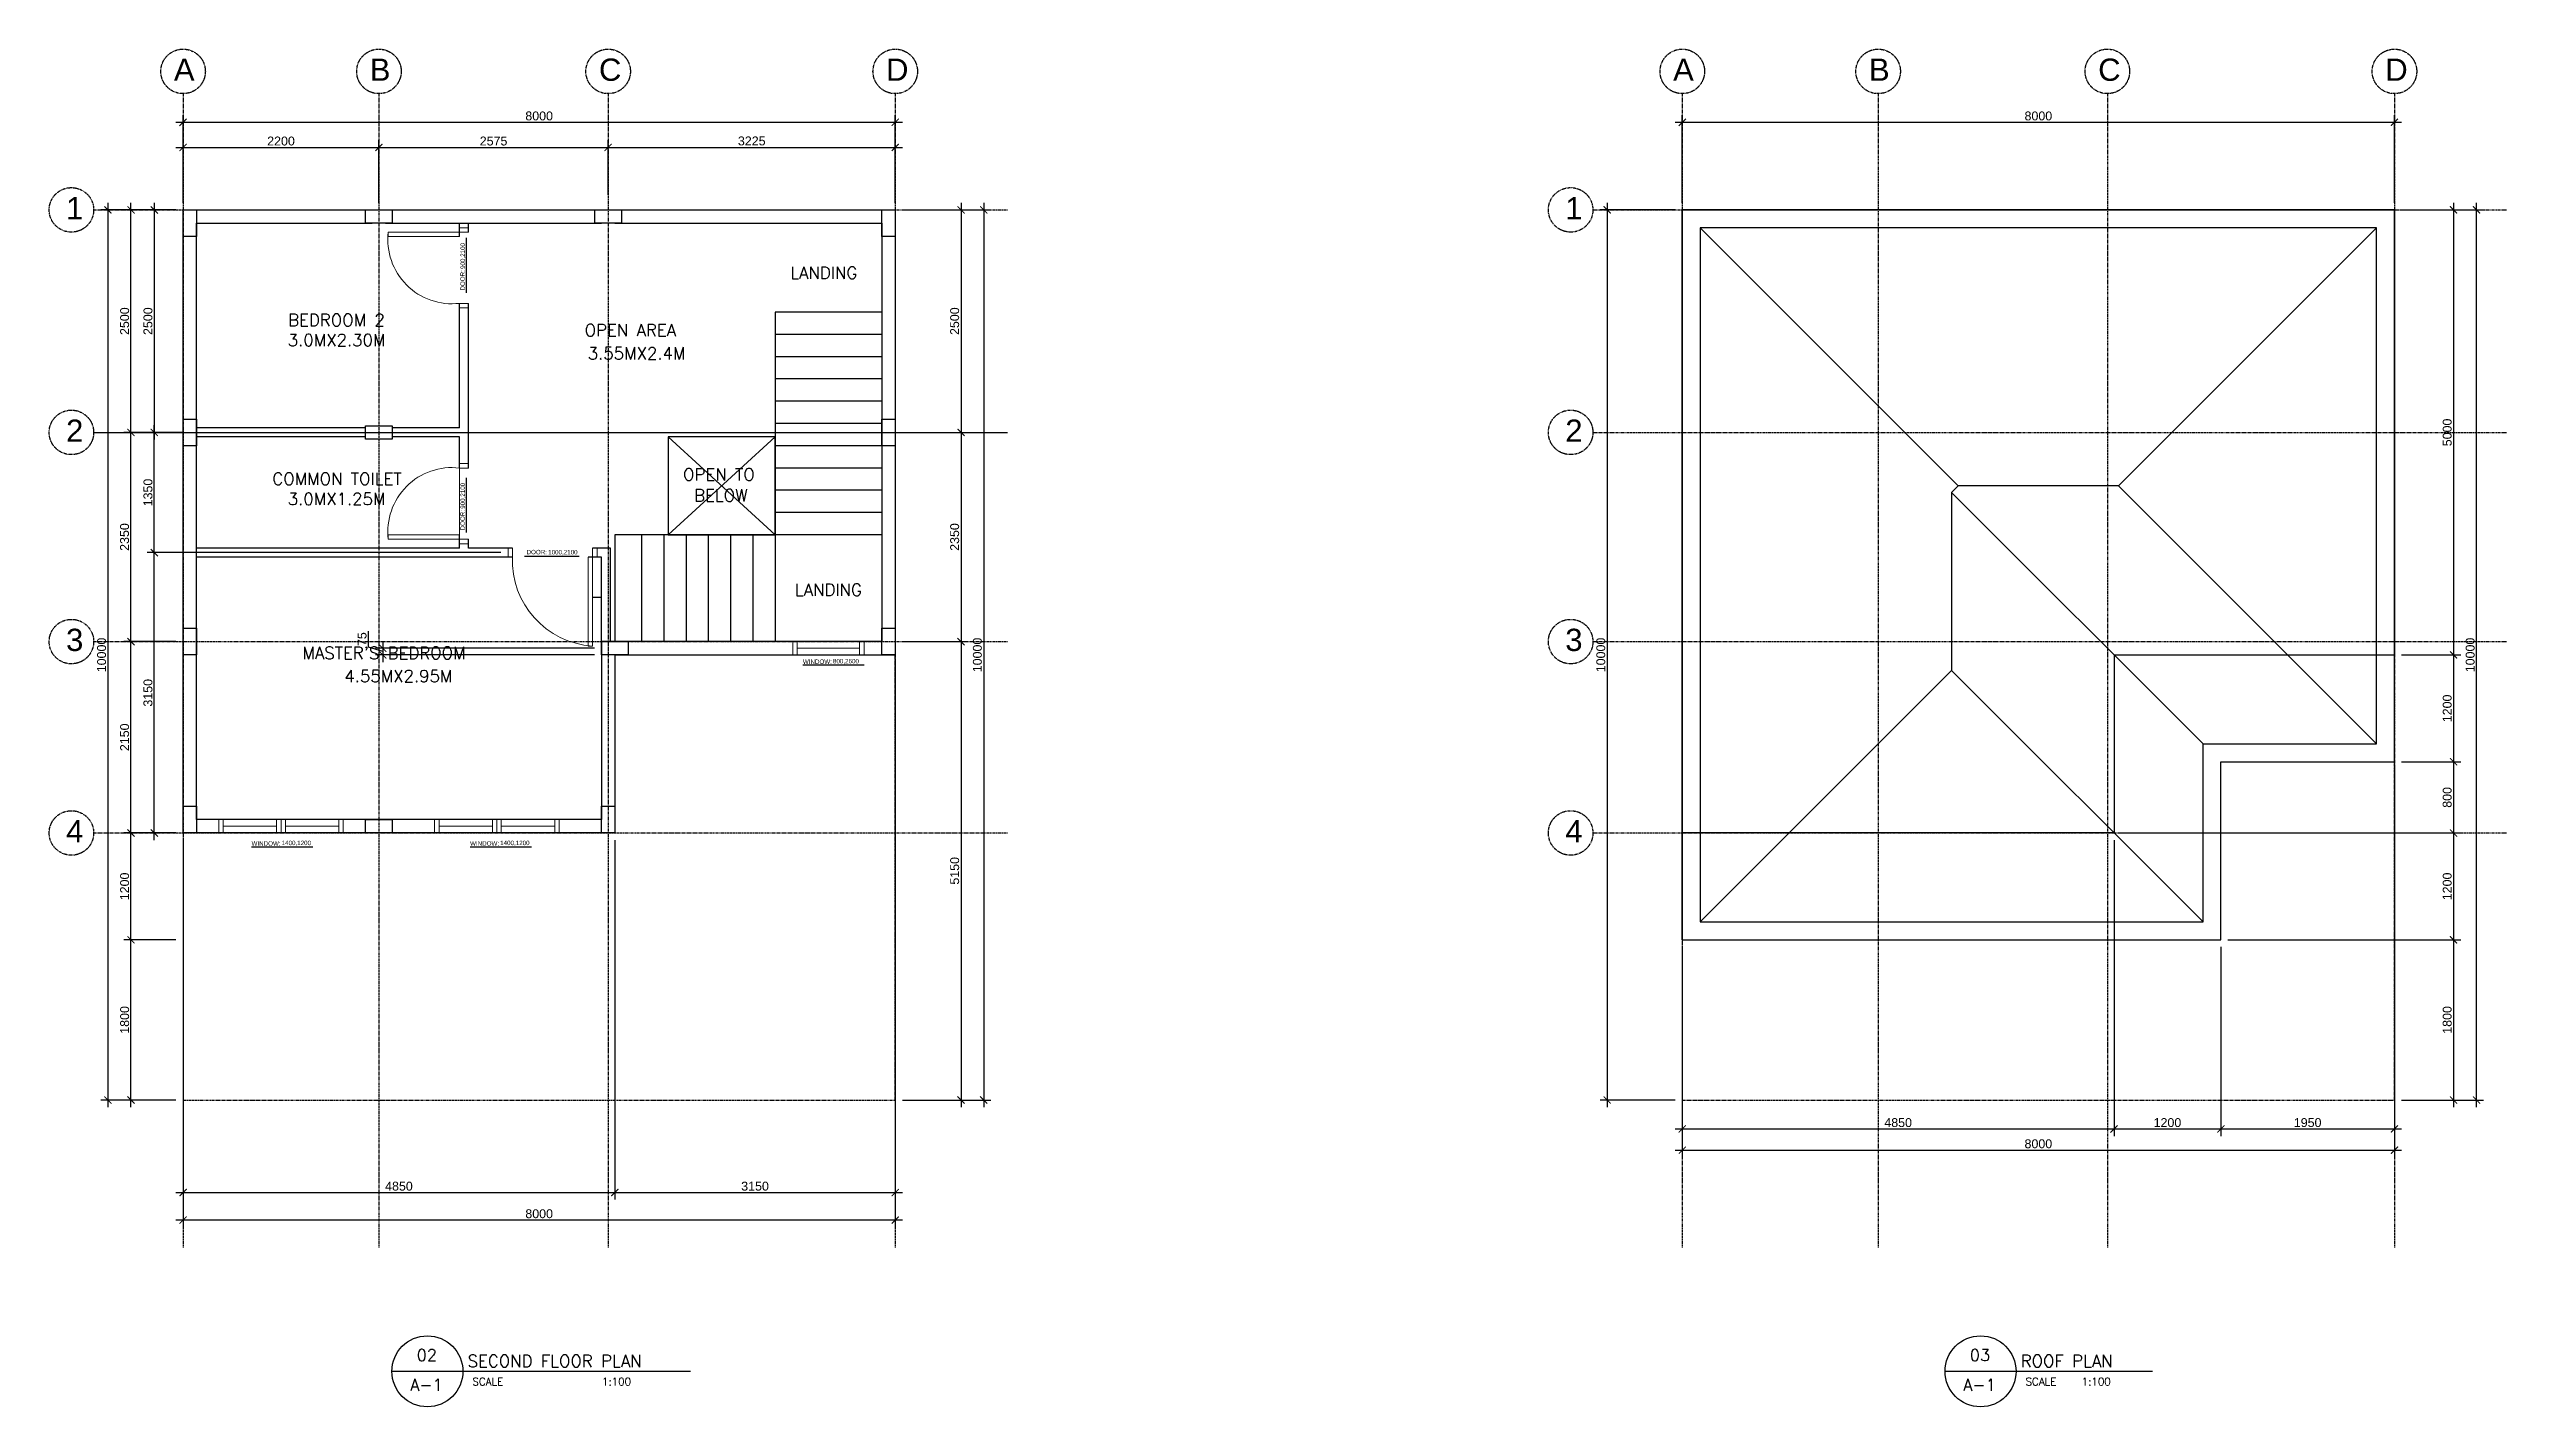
# Model space of a CAD drawing. Header units: millimetres. Extents: x 18864 to 46472, y 664 to 15917.
import ezdxf

# ---------------------------------------------------------------- set-up
doc = ezdxf.new("R2010")
doc.units = ezdxf.units.MM
doc.linetypes.add('PHANTOM', pattern=[63.5, 31.75, -6.35, 6.35, -6.35, 6.35, -6.35])
for name, color, linetype in [('ANNO-TEXTS', 7, 'Continuous'), ('COLUMN', 7, 'Continuous'), ('P-BG', 7, 'Continuous'), ('ROOF', 7, 'Continuous'), ('ROOFPLAN-DETAIL', 7, 'Continuous'), ('STAIR', 7, 'Continuous'), ('WALL', 7, 'Continuous')]:
    doc.layers.add(name, color=color, linetype=linetype)
for name, color, linetype, lineweight in [('DOOR', 7, 'Continuous', 9), ('FLOOR', 7, 'Continuous', 5), ('WINDOW', 7, 'Continuous', 9)]:
    doc.layers.add(name, color=color, linetype=linetype, lineweight=lineweight)
doc.styles.add('ROMANS', font='romans.shx', dxfattribs={"width": 0.8})
doc.styles.add('SIMPLEX', font='simplex.shx', dxfattribs={"width": 0.9, "height": 0.7})
doc.styles.get("Standard").update_dxf_attribs({"font": 'arial.ttf'})
doc.dimstyles.new('2', dxfattribs={"dimtxt": 100, "dimasz": 80, "dimexe": 80, "dimexo": 80, "dimgap": 20, "dimtad": 1, "dimdec": 0, "dimtxsty": 'Standard', "dimblk": 'ARCHTICK', "dimcen": 2.5, "dimdle": 80, "dimclrd": 253, "dimclre": 253, "dimclrt": 1, "dimazin": 3, "dimtfac": 1, "dimtdec": 0, "dimtmove": 0, "dimatfit": 3})

msp = doc.modelspace()

# ---------------------------------------------------------------- texts
at = {"color": 4, "style": 'ROMANS'}
for s, p in [('02', (22992.4, 1180)), ('03', (40439.2, 1180)), ('A-1', (22919.9, 846)), ('A-1', (40366.6, 846))]:
    msp.add_text(s, height=132.91, dxfattribs=at).set_placement(p)
at = {"color": 3, "style": 'ROMANS'}
for s, p in [('SCALE                 1:100', (23618, 905.4)), ('SCALE    1:100', (41064.8, 905.4))]:
    msp.add_text(s, height=85.094, dxfattribs=at).set_placement(p)
at = {"char_height": 250, "attachment_point": 1}
for s, insert in [('A', (20264.7, 15811.1)), ('B', (22464.7, 15811.1)), ('C', (25039.7, 15811.1)), ('D', (28264.7, 15811.1)), ('A', (37105.8, 15811.1)), ('B', (39305.8, 15811.1)), ('C', (41880.8, 15811.1)), ('D', (45105.8, 15811.1)), ('1', (19053.5, 14255.5)), ('1', (35894.6, 14255.5)), ('2', (19053.5, 11755.5)), ('2', (35894.6, 11755.5)), ('3', (19053.5, 9405.5)), ('3', (35894.6, 9405.5)), ('4', (19053.5, 7255.5)), ('4', (35894.6, 7255.5))]:
    msp.add_mtext_dynamic_manual_height_columns(s, width=227.272, gutter_width=6.25, heights=[0], dxfattribs=dict(at, insert=insert))
at = {"layer": 'ANNO-TEXTS', "linetype": 'Continuous', "style": 'SIMPLEX'}
for s, p in [('LANDING', (27189.3, 13336)), ('3.0MX2.30M', (21543.9, 12580)), ('BEDROOM 2', (21548.8, 12805.7)), ('OPEN AREA', (24879.2, 12691.5)), ('3.55MX2.4M', (24913.9, 12431.9)), ('COMMON TOILET', (21370.9, 11021.8)), ('OPEN TO ', (25984.9, 11071.3)), ('3.0MX1.25M', (21543.9, 10796.2)), ('BELOW', (26108.2, 10836.1)), ('LANDING', (27241, 9775)), ("MASTER'S BEDROOM", (21708.7, 9065.5)), ('4.55MX2.95M', (22179.6, 8805.9)), ('SECOND FLOOR PLAN', (23564.3, 1111.2)), ('ROOF PLAN', (41011, 1111.2))]:
    msp.add_text(s, height=136.15, dxfattribs=at).set_placement(p)

# ---------------------------------------------------------------- blocks, each defined once
blk = doc.blocks.new('_ArchTick')
at = {"color": 0, "linetype": 'ByBlock', "const_width": 0.15}
blk.add_lwpolyline([(-0.5, -0.5), (0.5, 0.5)], dxfattribs=at)
blk = doc.blocks.new('*D4')
at = {"color": 253, "lineweight": -2, "transparency": 16777216}
for p, q in [((37129, 15095), (45289, 15095)), ((37209, 14191), (37209, 15175)), ((45209, 14191), (45209, 15175))]:
    blk.add_line(p, q, dxfattribs=at)
at = {"layer": 'Defpoints', "color": 0, "transparency": 16777216}
for p in [(45209, 15095), (37209, 14111), (45209, 14111)]:
    blk.add_point(p, dxfattribs=at)
at = {"color": 253, "lineweight": -2, "transparency": 16777216, "xscale": 80, "yscale": 80, "zscale": 80, "rotation": 180}
blk.add_blockref('_ArchTick', (37209, 15095), dxfattribs=at)
at = {"color": 253, "lineweight": -2, "transparency": 16777216, "xscale": 80, "yscale": 80, "zscale": 80}
blk.add_blockref('_ArchTick', (45209, 15095), dxfattribs=at)
at = {"color": 1, "transparency": 16777216, "insert": (41209, 15166), "char_height": 100, "attachment_point": 5}
blk.add_mtext('\\A1;8000', dxfattribs=at)
blk = doc.blocks.new('*D28')
at = {"color": 253, "lineweight": -2, "transparency": 16777216}
for p, q in [((37129, 14111), (36285, 14111)), ((36365, 14191), (36365, 4031)), ((37129, 4111), (36285, 4111))]:
    blk.add_line(p, q, dxfattribs=at)
at = {"layer": 'Defpoints', "color": 0, "transparency": 16777216}
for p in [(37209, 14111), (36365, 4111), (37209, 4111)]:
    blk.add_point(p, dxfattribs=at)
at = {"color": 253, "lineweight": -2, "transparency": 16777216, "xscale": 80, "yscale": 80, "zscale": 80}
for p, rotation in [((36365, 14111), 90), ((36365, 4111), 270)]:
    blk.add_blockref('_ArchTick', p, dxfattribs=dict(at, rotation=rotation))
at = {"color": 1, "transparency": 16777216, "insert": (36294, 9111), "char_height": 100, "attachment_point": 5, "rotation": 90}
blk.add_mtext('\\A1;10000', dxfattribs=at)
blk = doc.blocks.new('*D29')
at = {"color": 253, "lineweight": -2, "transparency": 16777216}
for p, q in [((37209, 4031), (37209, 3468)), ((45209, 4031), (45209, 3468)), ((37129, 3548), (45289, 3548))]:
    blk.add_line(p, q, dxfattribs=at)
at = {"layer": 'Defpoints', "color": 0, "transparency": 16777216}
for p in [(37209, 4111), (45209, 4111), (45209, 3548)]:
    blk.add_point(p, dxfattribs=at)
at = {"color": 253, "lineweight": -2, "transparency": 16777216, "xscale": 80, "yscale": 80, "zscale": 80, "rotation": 180}
blk.add_blockref('_ArchTick', (37209, 3548), dxfattribs=at)
at = {"color": 253, "lineweight": -2, "transparency": 16777216, "xscale": 80, "yscale": 80, "zscale": 80}
blk.add_blockref('_ArchTick', (45209, 3548), dxfattribs=at)
at = {"color": 1, "transparency": 16777216, "insert": (41209, 3619), "char_height": 100, "attachment_point": 5}
blk.add_mtext('\\A1;8000', dxfattribs=at)
blk = doc.blocks.new('*D30')
at = {"color": 253, "lineweight": -2, "transparency": 16777216}
for p, q in [((45289, 14111), (46211, 14111)), ((46131, 4031), (46131, 14191)), ((45289, 4111), (46211, 4111))]:
    blk.add_line(p, q, dxfattribs=at)
at = {"layer": 'Defpoints', "color": 0, "transparency": 16777216}
for p in [(45209, 14111), (46131, 14111), (45209, 4111)]:
    blk.add_point(p, dxfattribs=at)
at = {"color": 253, "lineweight": -2, "transparency": 16777216, "xscale": 80, "yscale": 80, "zscale": 80}
for p, rotation in [((46131, 14111), 90), ((46131, 4111), 270)]:
    blk.add_blockref('_ArchTick', p, dxfattribs=dict(at, rotation=rotation))
at = {"color": 1, "transparency": 16777216, "insert": (46060, 9111), "char_height": 100, "attachment_point": 5, "rotation": 90}
blk.add_mtext('\\A1;10000', dxfattribs=at)
blk = doc.blocks.new('*D31')
at = {"color": 253, "lineweight": -2, "transparency": 16777216}
for p, q in [((45289, 14111), (45953, 14111)), ((45873, 14191), (45873, 9031)), ((45289, 9111), (45953, 9111))]:
    blk.add_line(p, q, dxfattribs=at)
at = {"layer": 'Defpoints', "color": 0, "transparency": 16777216}
for p in [(45209, 14111), (45209, 9111), (45873, 9111)]:
    blk.add_point(p, dxfattribs=at)
at = {"color": 253, "lineweight": -2, "transparency": 16777216, "xscale": 80, "yscale": 80, "zscale": 80}
for p, rotation in [((45873, 14111), 90), ((45873, 9111), 270)]:
    blk.add_blockref('_ArchTick', p, dxfattribs=dict(at, rotation=rotation))
at = {"color": 1, "transparency": 16777216, "insert": (45802, 11611), "char_height": 100, "attachment_point": 5, "rotation": 90}
blk.add_mtext('\\A1;5000', dxfattribs=at)
blk = doc.blocks.new('*D32')
at = {"color": 253, "lineweight": -2, "transparency": 16777216}
for p, q in [((45289, 9111), (45953, 9111)), ((45873, 9191), (45873, 7831)), ((45289, 7911), (45953, 7911))]:
    blk.add_line(p, q, dxfattribs=at)
at = {"layer": 'Defpoints', "color": 0, "transparency": 16777216}
for p in [(45209, 9111), (45209, 7911), (45873, 7911)]:
    blk.add_point(p, dxfattribs=at)
at = {"color": 253, "lineweight": -2, "transparency": 16777216, "xscale": 80, "yscale": 80, "zscale": 80}
for p, rotation in [((45873, 9111), 90), ((45873, 7911), 270)]:
    blk.add_blockref('_ArchTick', p, dxfattribs=dict(at, rotation=rotation))
at = {"color": 1, "transparency": 16777216, "insert": (45802, 8511), "char_height": 100, "attachment_point": 5, "rotation": 90}
blk.add_mtext('\\A1;1200', dxfattribs=at)
blk = doc.blocks.new('*D33')
at = {"color": 253, "lineweight": -2, "transparency": 16777216}
for p, q in [((45289, 7911), (45953, 7911)), ((45873, 7991), (45873, 7031)), ((42139, 7111), (45953, 7111))]:
    blk.add_line(p, q, dxfattribs=at)
at = {"layer": 'Defpoints', "color": 0, "transparency": 16777216}
for p in [(45209, 7911), (42059, 7111), (45873, 7111)]:
    blk.add_point(p, dxfattribs=at)
at = {"color": 253, "lineweight": -2, "transparency": 16777216, "xscale": 80, "yscale": 80, "zscale": 80}
for p, rotation in [((45873, 7911), 90), ((45873, 7111), 270)]:
    blk.add_blockref('_ArchTick', p, dxfattribs=dict(at, rotation=rotation))
at = {"color": 1, "transparency": 16777216, "insert": (45802, 7511), "char_height": 100, "attachment_point": 5, "rotation": 90}
blk.add_mtext('\\A1;800', dxfattribs=at)
blk = doc.blocks.new('*D34')
at = {"color": 253, "lineweight": -2, "transparency": 16777216}
for p, q in [((45873, 7191), (45873, 5831)), ((42139, 7111), (45953, 7111)), ((43339, 5911), (45953, 5911))]:
    blk.add_line(p, q, dxfattribs=at)
at = {"layer": 'Defpoints', "color": 0, "transparency": 16777216}
for p in [(42059, 7111), (43259, 5911), (45873, 5911)]:
    blk.add_point(p, dxfattribs=at)
at = {"color": 253, "lineweight": -2, "transparency": 16777216, "xscale": 80, "yscale": 80, "zscale": 80}
for p, rotation in [((45873, 7111), 90), ((45873, 5911), 270)]:
    blk.add_blockref('_ArchTick', p, dxfattribs=dict(at, rotation=rotation))
at = {"color": 1, "transparency": 16777216, "insert": (45802, 6511), "char_height": 100, "attachment_point": 5, "rotation": 90}
blk.add_mtext('\\A1;1200', dxfattribs=at)
blk = doc.blocks.new('*D35')
at = {"color": 253, "lineweight": -2, "transparency": 16777216}
for p, q in [((43339, 5911), (45953, 5911)), ((45873, 5991), (45873, 4031)), ((45289, 4111), (45953, 4111))]:
    blk.add_line(p, q, dxfattribs=at)
at = {"layer": 'Defpoints', "color": 0, "transparency": 16777216}
for p in [(43259, 5911), (45209, 4111), (45873, 4111)]:
    blk.add_point(p, dxfattribs=at)
at = {"color": 253, "lineweight": -2, "transparency": 16777216, "xscale": 80, "yscale": 80, "zscale": 80}
for p, rotation in [((45873, 5911), 90), ((45873, 4111), 270)]:
    blk.add_blockref('_ArchTick', p, dxfattribs=dict(at, rotation=rotation))
at = {"color": 1, "transparency": 16777216, "insert": (45802, 5011), "char_height": 100, "attachment_point": 5, "rotation": 90}
blk.add_mtext('\\A1;1800', dxfattribs=at)
blk = doc.blocks.new('*D36')
at = {"color": 253, "lineweight": -2, "transparency": 16777216}
for p, q in [((42059, 7031), (42059, 3706)), ((37209, 5831), (37209, 3706)), ((37129, 3786), (42139, 3786))]:
    blk.add_line(p, q, dxfattribs=at)
at = {"layer": 'Defpoints', "color": 0, "transparency": 16777216}
for p in [(42059, 7111), (37209, 5911), (42059, 3786)]:
    blk.add_point(p, dxfattribs=at)
at = {"color": 253, "lineweight": -2, "transparency": 16777216, "xscale": 80, "yscale": 80, "zscale": 80, "rotation": 180}
blk.add_blockref('_ArchTick', (37209, 3786), dxfattribs=at)
at = {"color": 253, "lineweight": -2, "transparency": 16777216, "xscale": 80, "yscale": 80, "zscale": 80}
blk.add_blockref('_ArchTick', (42059, 3786), dxfattribs=at)
at = {"color": 1, "transparency": 16777216, "insert": (39634, 3857), "char_height": 100, "attachment_point": 5}
blk.add_mtext('\\A1;4850', dxfattribs=at)
blk = doc.blocks.new('*D5')
at = {"color": 253, "lineweight": -2, "transparency": 16777216}
for p, q in [((42059, 7031), (42059, 3706)), ((43259, 5831), (43259, 3706)), ((41979, 3786), (43339, 3786))]:
    blk.add_line(p, q, dxfattribs=at)
at = {"layer": 'Defpoints', "color": 0, "transparency": 16777216}
for p in [(42059, 7111), (43259, 5911), (43259, 3786)]:
    blk.add_point(p, dxfattribs=at)
at = {"color": 253, "lineweight": -2, "transparency": 16777216, "xscale": 80, "yscale": 80, "zscale": 80, "rotation": 180}
blk.add_blockref('_ArchTick', (42059, 3786), dxfattribs=at)
at = {"color": 253, "lineweight": -2, "transparency": 16777216, "xscale": 80, "yscale": 80, "zscale": 80}
blk.add_blockref('_ArchTick', (43259, 3786), dxfattribs=at)
at = {"color": 1, "transparency": 16777216, "insert": (42659, 3857), "char_height": 100, "attachment_point": 5}
blk.add_mtext('\\A1;1200', dxfattribs=at)
blk = doc.blocks.new('*D6')
at = {"color": 253, "lineweight": -2, "transparency": 16777216}
for p, q in [((45209, 7831), (45209, 3706)), ((43259, 5831), (43259, 3706)), ((43179, 3786), (45289, 3786))]:
    blk.add_line(p, q, dxfattribs=at)
at = {"layer": 'Defpoints', "color": 0, "transparency": 16777216}
for p in [(45209, 7911), (43259, 5911), (45209, 3786)]:
    blk.add_point(p, dxfattribs=at)
at = {"color": 253, "lineweight": -2, "transparency": 16777216, "xscale": 80, "yscale": 80, "zscale": 80, "rotation": 180}
blk.add_blockref('_ArchTick', (43259, 3786), dxfattribs=at)
at = {"color": 253, "lineweight": -2, "transparency": 16777216, "xscale": 80, "yscale": 80, "zscale": 80}
blk.add_blockref('_ArchTick', (45209, 3786), dxfattribs=at)
at = {"color": 1, "transparency": 16777216, "insert": (44234, 3857), "char_height": 100, "attachment_point": 5}
blk.add_mtext('\\A1;1950', dxfattribs=at)
blk = doc.blocks.new('*D37')
at = {"color": 253, "lineweight": -2, "transparency": 16777216}
for p, q in [((20288, 15095), (28448, 15095)), ((20368, 14191), (20368, 15175)), ((28368, 14191), (28368, 15175))]:
    blk.add_line(p, q, dxfattribs=at)
at = {"layer": 'Defpoints', "color": 0, "transparency": 16777216}
for p in [(28368, 15095), (20368, 14111), (28368, 14111)]:
    blk.add_point(p, dxfattribs=at)
at = {"color": 253, "lineweight": -2, "transparency": 16777216, "xscale": 80, "yscale": 80, "zscale": 80, "rotation": 180}
blk.add_blockref('_ArchTick', (20368, 15095), dxfattribs=at)
at = {"color": 253, "lineweight": -2, "transparency": 16777216, "xscale": 80, "yscale": 80, "zscale": 80}
blk.add_blockref('_ArchTick', (28368, 15095), dxfattribs=at)
at = {"color": 1, "transparency": 16777216, "insert": (24368, 15166), "char_height": 100, "attachment_point": 5}
blk.add_mtext('\\A1;8000', dxfattribs=at)
blk = doc.blocks.new('*D7')
at = {"color": 253, "lineweight": -2, "transparency": 16777216}
for p, q in [((20288, 14813), (22648, 14813)), ((20368, 14191), (20368, 14893)), ((22568, 14191), (22568, 14893))]:
    blk.add_line(p, q, dxfattribs=at)
at = {"layer": 'Defpoints', "color": 0, "transparency": 16777216}
for p in [(22568, 14813), (20368, 14111), (22568, 14111)]:
    blk.add_point(p, dxfattribs=at)
at = {"color": 253, "lineweight": -2, "transparency": 16777216, "xscale": 80, "yscale": 80, "zscale": 80, "rotation": 180}
blk.add_blockref('_ArchTick', (20368, 14813), dxfattribs=at)
at = {"color": 253, "lineweight": -2, "transparency": 16777216, "xscale": 80, "yscale": 80, "zscale": 80}
blk.add_blockref('_ArchTick', (22568, 14813), dxfattribs=at)
at = {"color": 1, "transparency": 16777216, "insert": (21468, 14884), "char_height": 100, "attachment_point": 5}
blk.add_mtext('\\A1;2200', dxfattribs=at)
blk = doc.blocks.new('*D38')
at = {"color": 253, "lineweight": -2, "transparency": 16777216}
for p, q in [((22488, 14813), (25223, 14813)), ((22568, 14191), (22568, 14893)), ((25143, 14281), (25143, 14893))]:
    blk.add_line(p, q, dxfattribs=at)
at = {"layer": 'Defpoints', "color": 0, "transparency": 16777216}
for p in [(25143, 14813), (22568, 14111), (25143, 14201)]:
    blk.add_point(p, dxfattribs=at)
at = {"color": 253, "lineweight": -2, "transparency": 16777216, "xscale": 80, "yscale": 80, "zscale": 80, "rotation": 180}
blk.add_blockref('_ArchTick', (22568, 14813), dxfattribs=at)
at = {"color": 253, "lineweight": -2, "transparency": 16777216, "xscale": 80, "yscale": 80, "zscale": 80}
blk.add_blockref('_ArchTick', (25143, 14813), dxfattribs=at)
at = {"color": 1, "transparency": 16777216, "insert": (23856, 14884), "char_height": 100, "attachment_point": 5}
blk.add_mtext('\\A1;2575', dxfattribs=at)
blk = doc.blocks.new('*D39')
at = {"color": 253, "lineweight": -2, "transparency": 16777216}
for p, q in [((25063, 14813), (28448, 14813)), ((25143, 14281), (25143, 14893)), ((28368, 14293), (28368, 14893))]:
    blk.add_line(p, q, dxfattribs=at)
at = {"layer": 'Defpoints', "color": 0, "transparency": 16777216}
for p in [(28368, 14813), (25143, 14201), (28368, 14213)]:
    blk.add_point(p, dxfattribs=at)
at = {"color": 253, "lineweight": -2, "transparency": 16777216, "xscale": 80, "yscale": 80, "zscale": 80, "rotation": 180}
blk.add_blockref('_ArchTick', (25143, 14813), dxfattribs=at)
at = {"color": 253, "lineweight": -2, "transparency": 16777216, "xscale": 80, "yscale": 80, "zscale": 80}
blk.add_blockref('_ArchTick', (28368, 14813), dxfattribs=at)
at = {"color": 1, "transparency": 16777216, "insert": (26756, 14885), "char_height": 100, "attachment_point": 5}
blk.add_mtext('\\A1;3225', dxfattribs=at)
blk = doc.blocks.new('*D40')
at = {"color": 253, "lineweight": -2, "transparency": 16777216}
for p, q in [((20288, 14111), (19444, 14111)), ((19524, 14191), (19524, 4031)), ((20288, 4111), (19444, 4111))]:
    blk.add_line(p, q, dxfattribs=at)
at = {"layer": 'Defpoints', "color": 0, "transparency": 16777216}
for p in [(20368, 14111), (19524, 4111), (20368, 4111)]:
    blk.add_point(p, dxfattribs=at)
at = {"color": 253, "lineweight": -2, "transparency": 16777216, "xscale": 80, "yscale": 80, "zscale": 80}
for p, rotation in [((19524, 14111), 90), ((19524, 4111), 270)]:
    blk.add_blockref('_ArchTick', p, dxfattribs=dict(at, rotation=rotation))
at = {"color": 1, "transparency": 16777216, "insert": (19453, 9111), "char_height": 100, "attachment_point": 5, "rotation": 90}
blk.add_mtext('\\A1;10000', dxfattribs=at)
blk = doc.blocks.new('*D8')
at = {"color": 253, "lineweight": -2, "transparency": 16777216}
for p, q in [((20288, 5911), (19703, 5911)), ((19783, 4031), (19783, 5991)), ((20288, 4111), (19703, 4111))]:
    blk.add_line(p, q, dxfattribs=at)
at = {"layer": 'Defpoints', "color": 0, "transparency": 16777216}
for p in [(19783, 5911), (20368, 5911), (20368, 4111)]:
    blk.add_point(p, dxfattribs=at)
at = {"color": 253, "lineweight": -2, "transparency": 16777216, "xscale": 80, "yscale": 80, "zscale": 80}
for p, rotation in [((19783, 5911), 90), ((19783, 4111), 270)]:
    blk.add_blockref('_ArchTick', p, dxfattribs=dict(at, rotation=rotation))
at = {"color": 1, "transparency": 16777216, "insert": (19712, 5011), "char_height": 100, "attachment_point": 5, "rotation": 90}
blk.add_mtext('\\A1;1800', dxfattribs=at)
blk = doc.blocks.new('*D41')
at = {"color": 253, "lineweight": -2, "transparency": 16777216}
for p, q in [((19783, 5831), (19783, 7191)), ((20288, 7111), (19703, 7111)), ((20288, 5911), (19703, 5911))]:
    blk.add_line(p, q, dxfattribs=at)
at = {"layer": 'Defpoints', "color": 0, "transparency": 16777216}
for p in [(19783, 7111), (20368, 7111), (20368, 5911)]:
    blk.add_point(p, dxfattribs=at)
at = {"color": 253, "lineweight": -2, "transparency": 16777216, "xscale": 80, "yscale": 80, "zscale": 80}
for p, rotation in [((19783, 7111), 90), ((19783, 5911), 270)]:
    blk.add_blockref('_ArchTick', p, dxfattribs=dict(at, rotation=rotation))
at = {"color": 1, "transparency": 16777216, "insert": (19712, 6511), "char_height": 100, "attachment_point": 5, "rotation": 90}
blk.add_mtext('\\A1;1200', dxfattribs=at)
blk = doc.blocks.new('*D42')
at = {"color": 253, "lineweight": -2, "transparency": 16777216}
for p, q in [((20288, 9261), (19703, 9261)), ((19783, 7031), (19783, 9341)), ((20288, 7111), (19703, 7111))]:
    blk.add_line(p, q, dxfattribs=at)
at = {"layer": 'Defpoints', "color": 0, "transparency": 16777216}
for p in [(19783, 9261), (20368, 9261), (20368, 7111)]:
    blk.add_point(p, dxfattribs=at)
at = {"color": 253, "lineweight": -2, "transparency": 16777216, "xscale": 80, "yscale": 80, "zscale": 80}
for p, rotation in [((19783, 9261), 90), ((19783, 7111), 270)]:
    blk.add_blockref('_ArchTick', p, dxfattribs=dict(at, rotation=rotation))
at = {"color": 1, "transparency": 16777216, "insert": (19712, 8186), "char_height": 100, "attachment_point": 5, "rotation": 90}
blk.add_mtext('\\A1;2150', dxfattribs=at)
blk = doc.blocks.new('*D43')
at = {"color": 253, "lineweight": -2, "transparency": 16777216}
for p, q in [((20288, 11611), (19703, 11611)), ((19783, 9181), (19783, 11691)), ((20288, 9261), (19703, 9261))]:
    blk.add_line(p, q, dxfattribs=at)
at = {"layer": 'Defpoints', "color": 0, "transparency": 16777216}
for p in [(19783, 11611), (20368, 11611), (20368, 9261)]:
    blk.add_point(p, dxfattribs=at)
at = {"color": 253, "lineweight": -2, "transparency": 16777216, "xscale": 80, "yscale": 80, "zscale": 80}
for p, rotation in [((19783, 11611), 90), ((19783, 9261), 270)]:
    blk.add_blockref('_ArchTick', p, dxfattribs=dict(at, rotation=rotation))
at = {"color": 1, "transparency": 16777216, "insert": (19711, 10436), "char_height": 100, "attachment_point": 5, "rotation": 90}
blk.add_mtext('\\A1;2350', dxfattribs=at)
blk = doc.blocks.new('*D44')
at = {"color": 253, "lineweight": -2, "transparency": 16777216}
for p, q in [((20288, 14111), (19703, 14111)), ((19783, 11531), (19783, 14191)), ((20288, 11611), (19703, 11611))]:
    blk.add_line(p, q, dxfattribs=at)
at = {"layer": 'Defpoints', "color": 0, "transparency": 16777216}
for p in [(19783, 14111), (20368, 14111), (20368, 11611)]:
    blk.add_point(p, dxfattribs=at)
at = {"color": 253, "lineweight": -2, "transparency": 16777216, "xscale": 80, "yscale": 80, "zscale": 80}
for p, rotation in [((19783, 14111), 90), ((19783, 11611), 270)]:
    blk.add_blockref('_ArchTick', p, dxfattribs=dict(at, rotation=rotation))
at = {"color": 1, "transparency": 16777216, "insert": (19712, 12861), "char_height": 100, "attachment_point": 5, "rotation": 90}
blk.add_mtext('\\A1;2500', dxfattribs=at)
blk = doc.blocks.new('*D9')
at = {"color": 253, "lineweight": -2, "transparency": 16777216}
for p, q in [((20288, 14111), (19965, 14111)), ((20045, 14191), (20045, 11531)), ((20288, 11611), (19965, 11611))]:
    blk.add_line(p, q, dxfattribs=at)
at = {"layer": 'Defpoints', "color": 0, "transparency": 16777216}
for p in [(20368, 14111), (20045, 11611), (20368, 11611)]:
    blk.add_point(p, dxfattribs=at)
at = {"color": 253, "lineweight": -2, "transparency": 16777216, "xscale": 80, "yscale": 80, "zscale": 80}
for p, rotation in [((20045, 14111), 90), ((20045, 11611), 270)]:
    blk.add_blockref('_ArchTick', p, dxfattribs=dict(at, rotation=rotation))
at = {"color": 1, "transparency": 16777216, "insert": (19974, 12861), "char_height": 100, "attachment_point": 5, "rotation": 90}
blk.add_mtext('\\A1;2500', dxfattribs=at)
blk = doc.blocks.new('*D45')
at = {"color": 253, "lineweight": -2, "transparency": 16777216}
for p, q in [((22450, 9197), (22450, 9380)), ((22611, 9149), (22450, 9197)), ((24988, 9186), (22531, 9186)), ((24988, 9111), (22531, 9111)), ((22611, 9266), (22611, 9031))]:
    blk.add_line(p, q, dxfattribs=at)
at = {"layer": 'Defpoints', "color": 0, "transparency": 16777216}
for p in [(22611, 9111), (25068, 9186), (25068, 9111)]:
    blk.add_point(p, dxfattribs=at)
at = {"color": 253, "lineweight": -2, "transparency": 16777216, "xscale": 80, "yscale": 80, "zscale": 80}
for p, rotation in [((22611, 9186), 90), ((22611, 9111), 270)]:
    blk.add_blockref('_ArchTick', p, dxfattribs=dict(at, rotation=rotation))
at = {"color": 1, "transparency": 16777216, "insert": (22379, 9289), "char_height": 100, "attachment_point": 5, "rotation": 90}
blk.add_mtext('\\A1;75', dxfattribs=at)
blk = doc.blocks.new('*D10')
at = {"color": 253, "lineweight": -2, "transparency": 16777216}
for p, q in [((20368, 5831), (20368, 2992)), ((25218, 5831), (25218, 2992)), ((20288, 3072), (25298, 3072))]:
    blk.add_line(p, q, dxfattribs=at)
at = {"layer": 'Defpoints', "color": 0, "transparency": 16777216}
for p in [(20368, 5911), (25218, 5911), (25218, 3072)]:
    blk.add_point(p, dxfattribs=at)
at = {"color": 253, "lineweight": -2, "transparency": 16777216, "xscale": 80, "yscale": 80, "zscale": 80, "rotation": 180}
blk.add_blockref('_ArchTick', (20368, 3072), dxfattribs=at)
at = {"color": 253, "lineweight": -2, "transparency": 16777216, "xscale": 80, "yscale": 80, "zscale": 80}
blk.add_blockref('_ArchTick', (25218, 3072), dxfattribs=at)
at = {"color": 1, "transparency": 16777216, "insert": (22793, 3143), "char_height": 100, "attachment_point": 5}
blk.add_mtext('\\A1;4850', dxfattribs=at)
blk = doc.blocks.new('*D46')
at = {"color": 253, "lineweight": -2, "transparency": 16777216}
for p, q in [((28368, 9031), (28368, 2992)), ((25218, 7031), (25218, 2992)), ((25138, 3072), (28448, 3072))]:
    blk.add_line(p, q, dxfattribs=at)
at = {"layer": 'Defpoints', "color": 0, "transparency": 16777216}
for p in [(28368, 9111), (25218, 7111), (28368, 3072)]:
    blk.add_point(p, dxfattribs=at)
at = {"color": 253, "lineweight": -2, "transparency": 16777216, "xscale": 80, "yscale": 80, "zscale": 80, "rotation": 180}
blk.add_blockref('_ArchTick', (25218, 3072), dxfattribs=at)
at = {"color": 253, "lineweight": -2, "transparency": 16777216, "xscale": 80, "yscale": 80, "zscale": 80}
blk.add_blockref('_ArchTick', (28368, 3072), dxfattribs=at)
at = {"color": 1, "transparency": 16777216, "insert": (26793, 3143), "char_height": 100, "attachment_point": 5}
blk.add_mtext('\\A1;3150', dxfattribs=at)
blk = doc.blocks.new('*D47')
at = {"color": 253, "lineweight": -2, "transparency": 16777216}
for p, q in [((28368, 9031), (28368, 2682)), ((20368, 7031), (20368, 2682)), ((28448, 2762), (20288, 2762))]:
    blk.add_line(p, q, dxfattribs=at)
at = {"layer": 'Defpoints', "color": 0, "transparency": 16777216}
for p in [(28368, 9111), (20368, 7111), (20368, 2762)]:
    blk.add_point(p, dxfattribs=at)
at = {"color": 253, "lineweight": -2, "transparency": 16777216, "xscale": 80, "yscale": 80, "zscale": 80, "rotation": 180}
blk.add_blockref('_ArchTick', (20368, 2762), dxfattribs=at)
at = {"color": 253, "lineweight": -2, "transparency": 16777216, "xscale": 80, "yscale": 80, "zscale": 80}
blk.add_blockref('_ArchTick', (28368, 2762), dxfattribs=at)
at = {"color": 1, "transparency": 16777216, "insert": (24368, 2833), "char_height": 100, "attachment_point": 5}
blk.add_mtext('\\A1;8000', dxfattribs=at)
blk = doc.blocks.new('*D48')
at = {"color": 253, "lineweight": -2, "transparency": 16777216}
for p, q in [((28448, 14111), (29442, 14111)), ((29362, 14191), (29362, 4031)), ((28448, 4111), (29442, 4111))]:
    blk.add_line(p, q, dxfattribs=at)
at = {"layer": 'Defpoints', "color": 0, "transparency": 16777216}
for p in [(28368, 14111), (28368, 4111), (29362, 4111)]:
    blk.add_point(p, dxfattribs=at)
at = {"color": 253, "lineweight": -2, "transparency": 16777216, "xscale": 80, "yscale": 80, "zscale": 80}
for p, rotation in [((29362, 14111), 90), ((29362, 4111), 270)]:
    blk.add_blockref('_ArchTick', p, dxfattribs=dict(at, rotation=rotation))
at = {"color": 1, "transparency": 16777216, "insert": (29291, 9111), "char_height": 100, "attachment_point": 5, "rotation": 90}
blk.add_mtext('\\A1;10000', dxfattribs=at)
blk = doc.blocks.new('*D49')
at = {"color": 253, "lineweight": -2, "transparency": 16777216}
for p, q in [((28448, 14111), (29187, 14111)), ((29107, 14191), (29107, 11531)), ((28448, 11611), (29187, 11611))]:
    blk.add_line(p, q, dxfattribs=at)
at = {"layer": 'Defpoints', "color": 0, "transparency": 16777216}
for p in [(28368, 14111), (28368, 11611), (29107, 11611)]:
    blk.add_point(p, dxfattribs=at)
at = {"color": 253, "lineweight": -2, "transparency": 16777216, "xscale": 80, "yscale": 80, "zscale": 80}
for p, rotation in [((29107, 14111), 90), ((29107, 11611), 270)]:
    blk.add_blockref('_ArchTick', p, dxfattribs=dict(at, rotation=rotation))
at = {"color": 1, "transparency": 16777216, "insert": (29036, 12861), "char_height": 100, "attachment_point": 5, "rotation": 90}
blk.add_mtext('\\A1;2500', dxfattribs=at)
blk = doc.blocks.new('*D50')
at = {"color": 253, "lineweight": -2, "transparency": 16777216}
for p, q in [((28448, 11611), (29187, 11611)), ((29107, 11691), (29107, 9181)), ((28448, 9261), (29187, 9261))]:
    blk.add_line(p, q, dxfattribs=at)
at = {"layer": 'Defpoints', "color": 0, "transparency": 16777216}
for p in [(28368, 11611), (28368, 9261), (29107, 9261)]:
    blk.add_point(p, dxfattribs=at)
at = {"color": 253, "lineweight": -2, "transparency": 16777216, "xscale": 80, "yscale": 80, "zscale": 80}
for p, rotation in [((29107, 11611), 90), ((29107, 9261), 270)]:
    blk.add_blockref('_ArchTick', p, dxfattribs=dict(at, rotation=rotation))
at = {"color": 1, "transparency": 16777216, "insert": (29036, 10436), "char_height": 100, "attachment_point": 5, "rotation": 90}
blk.add_mtext('\\A1;2350', dxfattribs=at)
blk = doc.blocks.new('*D51')
at = {"color": 253, "lineweight": -2, "transparency": 16777216}
for p, q in [((28448, 9261), (29187, 9261)), ((29107, 9341), (29107, 4031)), ((28448, 4111), (29187, 4111))]:
    blk.add_line(p, q, dxfattribs=at)
at = {"layer": 'Defpoints', "color": 0, "transparency": 16777216}
for p in [(28368, 9261), (28368, 4111), (29107, 4111)]:
    blk.add_point(p, dxfattribs=at)
at = {"color": 253, "lineweight": -2, "transparency": 16777216, "xscale": 80, "yscale": 80, "zscale": 80}
for p, rotation in [((29107, 9261), 90), ((29107, 4111), 270)]:
    blk.add_blockref('_ArchTick', p, dxfattribs=dict(at, rotation=rotation))
at = {"color": 1, "transparency": 16777216, "insert": (29036, 6686), "char_height": 100, "attachment_point": 5, "rotation": 90}
blk.add_mtext('\\A1;5150', dxfattribs=at)
blk = doc.blocks.new('*D52')
at = {"color": 253, "lineweight": -2, "transparency": 16777216}
for p, q in [((23938, 10261), (19965, 10261)), ((20045, 7031), (20045, 10341)), ((20288, 7111), (19965, 7111))]:
    blk.add_line(p, q, dxfattribs=at)
at = {"layer": 'Defpoints', "color": 0, "transparency": 16777216}
for p in [(20045, 10261), (24018, 10261), (20368, 7111)]:
    blk.add_point(p, dxfattribs=at)
at = {"color": 253, "lineweight": -2, "transparency": 16777216, "xscale": 80, "yscale": 80, "zscale": 80}
for p, rotation in [((20045, 10261), 90), ((20045, 7111), 270)]:
    blk.add_blockref('_ArchTick', p, dxfattribs=dict(at, rotation=rotation))
at = {"color": 1, "transparency": 16777216, "insert": (19974, 8686), "char_height": 100, "attachment_point": 5, "rotation": 90}
blk.add_mtext('\\A1;3150', dxfattribs=at)
blk = doc.blocks.new('*D53')
at = {"color": 253, "lineweight": -2, "transparency": 16777216}
for p, q in [((20363, 11611), (19965, 11611)), ((20045, 10181), (20045, 11691)), ((23938, 10261), (19965, 10261))]:
    blk.add_line(p, q, dxfattribs=at)
at = {"layer": 'Defpoints', "color": 0, "transparency": 16777216}
for p in [(20045, 11611), (20443, 11611), (24018, 10261)]:
    blk.add_point(p, dxfattribs=at)
at = {"color": 253, "lineweight": -2, "transparency": 16777216, "xscale": 80, "yscale": 80, "zscale": 80}
for p, rotation in [((20045, 11611), 90), ((20045, 10261), 270)]:
    blk.add_blockref('_ArchTick', p, dxfattribs=dict(at, rotation=rotation))
at = {"color": 1, "transparency": 16777216, "insert": (19974, 10936), "char_height": 100, "attachment_point": 5, "rotation": 90}
blk.add_mtext('\\A1;1350', dxfattribs=at)
blk = doc.blocks.new('DOOR ATTRIBUTE')
blk.add_line((0, 0), (1232, 0))
for tag, p in [('DOOR:', (48, 39)), ('1000,2100', (534, 36))]:
    blk.add_attdef(tag, p, '', height=100)
blk = doc.blocks.new('WINDOW')
blk.add_line((0, 0), (690, 0))
for tag, p in [('WINDOW:', (0, 11)), ('1200,1200', (338, 17))]:
    blk.add_attdef(tag, p, '', height=50)

# ---------------------------------------------------------------- dimensions: what is measured, and where the dimension line sits
for base, p1, p2, picture, middle in [((28368.1, 15095.1), (20368.1, 14111.3), (28368.1, 14111.3), '*D37', (24368.1, 15166.2)), ((45209.2, 15095.1), (37209.2, 14111.3), (45209.2, 14111.3), '*D4', (41209.2, 15166.2)), ((22568.1, 14813.4), (20368.1, 14111.3), (22568.1, 14111.3), '*D7', (21468.1, 14884.5)), ((20368.1, 2761.9), (28368.1, 9111.3), (20368.1, 7111.3), '*D47', (24368.1, 2832.9)), ((42059.2, 3786.3), (37209.2, 5911.3), (42059.2, 7111.3), '*D36', (39634.2, 3857.4)), ((25218.1, 3071.6), (20368.1, 5911.3), (25218.1, 5911.3), '*D10', (22793.1, 3142.6)), ((45209.2, 3548.4), (37209.2, 4111.3), (45209.2, 4111.3), '*D29', (41209.2, 3619.4))]:
    dim = msp.add_linear_dim(base=base, p1=p1, p2=p2, dimstyle='2')
    dim.commit()
    dim.dimension.update_dxf_attribs({"geometry": picture, "text_midpoint": middle})
for base, p1, p2, picture, middle in [((25143.1, 14813.4), (22568.1, 14111.3), (25143.1, 14201.5), '*D38', (23855.6, 14884.5)), ((28368.1, 14813.4), (25143.1, 14201.5), (28368.1, 14213.3), '*D39', (26755.6, 14884.5)), ((28368.1, 3071.6), (25218.1, 7111.3), (28368.1, 9111.3), '*D46', (26793.1, 3142.7)), ((45209.2, 3786.3), (43259.2, 5911.3), (45209.2, 7911.3), '*D6', (44234.2, 3857.4)), ((43259.2, 3786.3), (42059.2, 7111.3), (43259.2, 5911.3), '*D5', (42659.2, 3857.4))]:
    dim = msp.add_linear_dim(base=base, p1=p1, p2=p2, dimstyle='2', override={"dimtmove": 1})
    dim.commit()
    dim.dimension.update_dxf_attribs({"geometry": picture, "text_midpoint": middle})
for base, p1, p2, picture, middle in [((19523.6, 4111.3), (20368.1, 14111.3), (20368.1, 4111.3), '*D40', (19452.5, 9111.3)), ((19782.6, 14111.3), (20368.1, 11611.3), (20368.1, 14111.3), '*D44', (19711.5, 12861.3)), ((20044.8, 11611.3), (20368.1, 14111.3), (20368.1, 11611.3), '*D9', (19973.8, 12861.3)), ((29362.3, 4111.3), (28368.1, 14111.3), (28368.1, 4111.3), '*D48', (29291.2, 9111.3)), ((29106.7, 11611.3), (28368.1, 14111.3), (28368.1, 11611.3), '*D49', (29035.6, 12861.3)), ((36364.7, 4111.3), (37209.2, 14111.3), (37209.2, 4111.3), '*D28', (36293.6, 9111.3)), ((46131.3, 14111.3), (45209.2, 4111.3), (45209.2, 14111.3), '*D30', (46060.2, 9111.3)), ((45873.5, 9111.3), (45209.2, 14111.3), (45209.2, 9111.3), '*D31', (45802.4, 11611.3)), ((19782.6, 11611.3), (20368.1, 9261.3), (20368.1, 11611.3), '*D43', (19711.5, 10436.3)), ((20044.8, 11611.3), (24018.1, 10261.3), (20443.1, 11611.3), '*D53', (19973.7, 10936.3)), ((20044.8, 10261.3), (20368.1, 7111.3), (24018.1, 10261.3), '*D52', (19973.7, 8686.3)), ((19782.6, 5911.3), (20368.1, 4111.3), (20368.1, 5911.3), '*D8', (19711.5, 5011.3))]:
    dim = msp.add_linear_dim(base=base, p1=p1, p2=p2, angle=90, dimstyle='2')
    dim.commit()
    dim.dimension.update_dxf_attribs({"geometry": picture, "text_midpoint": middle})
for base, p1, p2, picture, middle in [((29106.7, 9261.3), (28368.1, 11611.3), (28368.1, 9261.3), '*D50', (29035.6, 10436.3)), ((19782.6, 9261.3), (20368.1, 7111.3), (20368.1, 9261.3), '*D42', (19711.5, 8186.3)), ((22611.1, 9111.3), (25068.1, 9186.3), (25068.1, 9111.3), '*D45', (22379.4, 9217)), ((29106.7, 4111.3), (28368.1, 9261.3), (28368.1, 4111.3), '*D51', (29035.6, 6686.3)), ((45873.5, 7911.3), (45209.2, 9111.3), (45209.2, 7911.3), '*D32', (45802.4, 8511.3)), ((45873.5, 7111.3), (45209.2, 7911.3), (42059.2, 7111.3), '*D33', (45802.4, 7511.3)), ((19782.6, 7111.3), (20368.1, 5911.3), (20368.1, 7111.3), '*D41', (19711.5, 6511.3)), ((45873.5, 5911.3), (42059.2, 7111.3), (43259.2, 5911.3), '*D34', (45802.4, 6511.3)), ((45873.5, 4111.3), (43259.2, 5911.3), (45209.2, 4111.3), '*D35', (45802.4, 5011.3))]:
    dim = msp.add_linear_dim(base=base, p1=p1, p2=p2, angle=90, dimstyle='2', override={"dimtmove": 1})
    dim.commit()
    dim.dimension.update_dxf_attribs({"geometry": picture, "text_midpoint": middle})

# ---------------------------------------------------------------- linework, layer by layer
at = {"color": 9, "linetype": 'PHANTOM'}
for p, q in [((20368.1, 15416.9), (20368.1, 2455.3)), ((22568.1, 15416.9), (22568.1, 2455.3)), ((25143.1, 15416.9), (25143.1, 2455.3)), ((28368.1, 15416.9), (28368.1, 2455.3)), ((37209.2, 15416.9), (37209.2, 2455.3)), ((39409.2, 15416.9), (39409.2, 2455.3)), ((41984.2, 15416.9), (41984.2, 2455.3)), ((45209.2, 15416.9), (45209.2, 2455.3)), ((19363.7, 14111.3), (29630.5, 14111.3)), ((36204.8, 14111.3), (46471.6, 14111.3)), ((36204.8, 11611.3), (46471.6, 11611.3)), ((19363.7, 9261.3), (29630.5, 9261.3)), ((36204.8, 9261.3), (46471.6, 9261.3)), ((19363.7, 7111.3), (29630.5, 7111.3)), ((36204.8, 7111.3), (46471.6, 7111.3))]:
    msp.add_line(p, q, dxfattribs=at)
for p, q in [((19363.7, 11611.3), (29630.5, 11611.3)), ((27018.1, 11561.3), (25818.1, 10461.3)), ((27018.1, 10461.3), (25818.1, 11561.3)), ((24968.1, 9761.3), (25068.1, 9761.3))]:
    msp.add_line(p, q)
msp.add_lwpolyline([(27018.1, 11561.3), (25818.1, 11561.3), (25818.1, 10461.3), (27018.1, 10461.3)], close=True)
at = {"color": 8, "linetype": 'PHANTOM'}
for points in [[(20368.1, 7111.3), (20368.1, 4111.3), (28368.1, 4111.3), (28368.1, 9111.3)], [(37209.2, 7111.3), (37209.2, 4111.3), (45209.2, 4111.3), (45209.2, 9111.3)]]:
    msp.add_lwpolyline(points, dxfattribs=at)
at = {"color": 9, "linetype": 'PHANTOM'}
for centre in [(20368.1, 15666.9), (22568.1, 15666.9), (25143.1, 15666.9), (28368.1, 15666.9), (37209.2, 15666.9), (39409.2, 15666.9), (41984.2, 15666.9), (45209.2, 15666.9), (19113.7, 14111.3), (35954.8, 14111.3), (19113.7, 11611.3), (35954.8, 11611.3), (19113.7, 9261.3), (35954.8, 9261.3), (19113.7, 7111.3), (35954.8, 7111.3)]:
    msp.add_circle(centre, 250, dxfattribs=at)
at = {"layer": 'COLUMN'}
msp.add_line((25218.1, 7111.3), (25068.1, 7111.3), dxfattribs=at)
for points in [[(20368.1, 14111.3), (20518.1, 14111.3), (20518.1, 13811.3), (20368.1, 13811.3), (20368.1, 14111.3)], [(22718.1, 14111.3), (22718.1, 13961.3), (22418.1, 13961.3), (22418.1, 14111.3), (22718.1, 14111.3)], [(25293.1, 14111.3), (25293.1, 13961.3), (24993.1, 13961.3), (24993.1, 14111.3), (25293.1, 14111.3)], [(28218.1, 14111.3), (28368.1, 14111.3), (28368.1, 13811.3), (28218.1, 13811.3), (28218.1, 14111.3)], [(20368.1, 11761.3), (20518.1, 11761.3), (20518.1, 11461.3), (20368.1, 11461.3), (20368.1, 11761.3)], [(22718.1, 11686.3), (22718.1, 11536.3), (22418.1, 11536.3), (22418.1, 11686.3), (22718.1, 11686.3)], [(28218.1, 11761.3), (28368.1, 11761.3), (28368.1, 11461.3), (28218.1, 11461.3), (28218.1, 11761.3)], [(20368.1, 9411.3), (20518.1, 9411.3), (20518.1, 9111.3), (20368.1, 9111.3), (20368.1, 9411.3)], [(28218.1, 9411.3), (28368.1, 9411.3), (28368.1, 9111.3), (28218.1, 9111.3), (28218.1, 9411.3)], [(25368.1, 9261.3), (25368.1, 9111.3), (25068.1, 9111.3), (25068.1, 9261.3), (25368.1, 9261.3)], [(20368.1, 7411.3), (20518.1, 7411.3), (20518.1, 7111.3), (20368.1, 7111.3), (20368.1, 7411.3)], [(22418.1, 7111.3), (22418.1, 7261.3), (22718.1, 7261.3), (22718.1, 7111.3), (22418.1, 7111.3)], [(25068.1, 7411.3), (25218.1, 7411.3), (25218.1, 7111.3), (25068.1, 7111.3), (25068.1, 7411.3)]]:
    msp.add_lwpolyline(points, dxfattribs=at)
at = {"layer": 'DOOR'}
msp.add_line((23473.1, 11211.3), (23473.1, 10461.3), dxfattribs=at)
for points in [[(23473.1, 13061.3), (23473.1, 13011.3), (23573.1, 13011.3), (23573.1, 13061.3), (23473.1, 13061.3, -0.4849273), (22673.1, 13861.3), (22673.1, 13811.3), (23473.1, 13811.3), (23473.1, 13861.3), (23473.1, 13911.3), (23573.1, 13911.3), (23573.1, 13861.3), (23473.1, 13861.3), (22673.1, 13861.3)], [(23473.1, 11211.3), (23473.1, 11261.3), (23573.1, 11261.3), (23573.1, 11211.3), (23473.1, 11211.3, 0.4849273), (22673.1, 10411.3), (22673.1, 10461.3), (23473.1, 10461.3), (23473.1, 10411.3), (23473.1, 10361.3), (23573.1, 10361.3), (23573.1, 10411.3), (23473.1, 10411.3), (22673.1, 10411.3)], [(24068.1, 10211.3), (24018.1, 10211.3), (24018.1, 10311.3), (24068.1, 10311.3), (24068.1, 10211.3, 0.4077954), (24968.1, 9211.3), (24918.1, 9211.3), (24918.1, 10211.3), (24968.1, 10211.3), (25018.1, 10211.3), (25018.1, 10311.3), (24968.1, 10311.3), (24968.1, 10211.3), (24968.1, 9211.3)]]:
    msp.add_lwpolyline(points, format="xyb", dxfattribs=at)
at = {"layer": 'FLOOR'}
msp.add_lwpolyline([(20368, 7111), (20368, 14111), (28368, 14111), (28368, 9111), (25218, 9111), (25218, 7111)], close=True, dxfattribs=at)
at = {"layer": 'P-BG', "color": 1, "linetype": 'Continuous'}
for p, q in [((26068.6, 1063.1), (22713.6, 1063.1)), ((42492.2, 1063.1), (40160.4, 1063.1))]:
    msp.add_line(p, q, dxfattribs=at)
for centre in [(23112.5, 1063.1), (23112.5, 1063.1), (40559.3, 1063.1), (40559.3, 1063.1)]:
    msp.add_circle(centre, 398.9, dxfattribs=at)
at = {"layer": 'ROOF'}
for p, q in [((40234.2, 10936.3), (40234.2, 8936.3)), ((42109.2, 11011.3), (40309.2, 11011.3))]:
    msp.add_line(p, q, dxfattribs=at)
msp.add_lwpolyline([(45209.2, 7911.3), (45209.2, 14111.3), (37209.2, 14111.3), (37209.2, 5911.3), (43259.2, 5911.3), (43259.2, 7911.3)], close=True, dxfattribs=at)
at = {"layer": 'ROOFPLAN-DETAIL'}
for p, q in [((40309.2, 11011.3), (37409.2, 13911.3)), ((42109.2, 11011.3), (45009.2, 13911.3)), ((40309.2, 11011.3), (40234.2, 10936.3)), ((40234.2, 10936.3), (43059.2, 8111.3)), ((42109.2, 11011.3), (45009.2, 8111.3)), ((42059.2, 9111.3), (45209.2, 9111.3)), ((42059.2, 9111.3), (42059.2, 7111.3)), ((40234.2, 8936.3), (37409.2, 6111.3)), ((40234.2, 8936.3), (43059.2, 6111.3)), ((42059.2, 7111.3), (37209.2, 7111.3)), ((37209.2, 5911.3), (37209.2, 7111.3))]:
    msp.add_line(p, q, dxfattribs=at)
msp.add_lwpolyline([(37209.2, 7111.3), (37209.2, 14111.3), (45209.2, 14111.3), (45209.2, 9111.3)], dxfattribs=at)
msp.add_lwpolyline([(45009.2, 8111.3), (45009.2, 13911.3), (37409.2, 13911.3), (37409.2, 6111.3), (43059.2, 6111.3), (43059.2, 8111.3)], close=True, dxfattribs=at)
at = {"layer": 'STAIR'}
for p, q in [((27018.1, 12961.3), (27018.1, 9261.3)), ((28218.1, 12961.3), (27018.1, 12961.3)), ((28218.1, 12711.3), (27018.1, 12711.3)), ((28218.1, 12461.3), (27018.1, 12461.3)), ((28218.1, 12211.3), (27018.1, 12211.3)), ((28218.1, 11961.3), (27018.1, 11961.3)), ((28218.1, 11711.3), (27018.1, 11711.3)), ((28218.1, 11461.3), (27018.1, 11461.3)), ((28218.1, 11211.3), (27018.1, 11211.3)), ((28218.1, 10961.3), (27018.1, 10961.3)), ((28218.1, 10711.3), (27018.1, 10711.3)), ((28218.1, 10461.3), (25218.1, 10461.3)), ((25218.1, 10461.3), (25218.1, 9261.3)), ((25518.1, 10461.3), (25518.1, 9261.3)), ((25768.1, 10461.3), (25768.1, 9261.3)), ((26018.1, 10461.3), (26018.1, 9261.3)), ((26268.1, 10461.3), (26268.1, 9261.3)), ((26518.1, 10461.3), (26518.1, 9261.3)), ((26768.1, 10461.3), (26768.1, 9261.3))]:
    msp.add_line(p, q, dxfattribs=at)
at = {"layer": 'WALL'}
for p, q in [((23473.1, 13811.3), (23473.1, 13961.3)), ((23573.1, 13861.3), (23573.1, 13961.3)), ((23473.1, 11661.3), (23473.1, 13061.3)), ((23573.1, 11211.3), (23573.1, 13061.3)), ((22418.1, 11661.3), (20518.1, 11661.3)), ((23473.1, 11661.3), (22718.1, 11661.3)), ((22418.1, 11561.3), (20518.1, 11561.3)), ((23473.1, 11561.3), (22718.1, 11561.3)), ((23473.1, 11211.3), (23473.1, 11561.3)), ((23473.1, 10311.3), (20518.1, 10311.3)), ((23473.1, 10311.3), (23473.1, 10461.3)), ((23573.1, 10311.3), (23573.1, 10411.3)), ((24068.1, 10311.3), (23573.1, 10311.3)), ((25168.1, 10311.3), (24968.1, 10311.3)), ((25168.1, 9261.3), (25168.1, 10311.3)), ((24068.1, 10211.3), (20518.1, 10211.3)), ((25068.1, 10211.3), (24918.1, 10211.3)), ((25068.1, 9261.3), (25068.1, 10211.3)), ((25218.1, 9111.3), (28368.1, 9111.3)), ((25218.1, 9111.3), (25218.1, 7111.3)), ((25068.1, 7111.3), (20368.1, 7111.3))]:
    msp.add_line(p, q, dxfattribs=at)
for points in [[(20368.1, 7111.3), (20368.1, 14111.3), (28368.1, 14111.3), (28368.1, 9111.3)], [(25068.1, 7261.3), (20518.1, 7261.3), (20518.1, 13961.3), (22493.1, 13961.3)], [(22643.1, 13961.3), (25068.1, 13961.3)], [(25218.1, 13961.3), (28218.1, 13961.3), (28218.1, 9261.3), (25068.1, 9261.3), (25068.1, 7261.3), (25018.1, 7261.3)]]:
    msp.add_lwpolyline(points, dxfattribs=at)
at = {"layer": 'WINDOW'}
for p, q in [((27268.1, 9261.3), (27268.1, 9111.3)), ((27968.1, 9186.3), (27268.1, 9186.3)), ((27968.1, 9261.3), (27968.1, 9111.3)), ((20818.1, 7261.3), (20818.1, 7111.3)), ((21418.1, 7186.3), (20818.1, 7186.3)), ((21418.1, 7261.3), (21418.1, 7111.3)), ((21518.1, 7261.3), (21518.1, 7111.3)), ((22118.1, 7186.3), (21518.1, 7186.3)), ((22118.1, 7261.3), (22118.1, 7111.3)), ((23243.1, 7261.3), (23243.1, 7111.3)), ((23243.1, 7186.3), (23843.1, 7186.3)), ((23843.1, 7261.3), (23843.1, 7111.3)), ((23943.1, 7261.3), (23943.1, 7111.3)), ((23943.1, 7186.3), (24543.1, 7186.3)), ((24543.1, 7261.3), (24543.1, 7111.3))]:
    msp.add_line(p, q, dxfattribs=at)
for points in [[(27218.1, 9111.3), (28018.1, 9111.3), (28018.1, 9261.3), (27218.1, 9261.3)], [(20768.1, 7111.3), (21468.1, 7111.3), (21468.1, 7261.3), (20768.1, 7261.3)], [(21468.1, 7111.3), (22168.1, 7111.3), (22168.1, 7261.3), (21468.1, 7261.3)], [(23893.1, 7111.3), (23193.1, 7111.3), (23193.1, 7261.3), (23893.1, 7261.3)], [(24593.1, 7111.3), (23893.1, 7111.3), (23893.1, 7261.3), (24593.1, 7261.3)]]:
    msp.add_lwpolyline(points, close=True, dxfattribs=at)

# ---------------------------------------------------------------- block references
at = {"xscale": 0.5, "yscale": 0.5, "zscale": 0.5, "rotation": 90}
for p in [(23552.3, 13180.7), (23552.3, 10486.6)]:
    msp.add_blockref('DOOR ATTRIBUTE', p, dxfattribs=at).add_auto_attribs({'1000,2100': '900,2100', 'DOOR:': 'DOOR:'})
at = {"xscale": 0.5, "yscale": 0.5, "zscale": 0.5}
msp.add_blockref('DOOR ATTRIBUTE', (24202.7, 10222.3), dxfattribs=at).add_auto_attribs({'1000,2100': '1000,2100', 'DOOR:': 'DOOR:'})
for p, values in [((27330.5, 8999.5), {'1200,1200': '800,2600', 'WINDOW:': 'WINDOW:'}), ((21137.4, 6957.4), {'1200,1200': '1400,1200', 'WINDOW:': 'WINDOW:'}), ((23592.3, 6957.4), {'1200,1200': '1400,1200', 'WINDOW:': 'WINDOW:'})]:
    msp.add_blockref('WINDOW', p).add_auto_attribs(values)

msp.set_redraw_order([(e.dxf.handle, doc.entitydb.next_handle()) for e in msp.query("TEXT MTEXT ATTDEF DIMENSION ARC_DIMENSION")])  # texts and dimensions are drawn at this point

doc.saveas('drawing.dxf')
